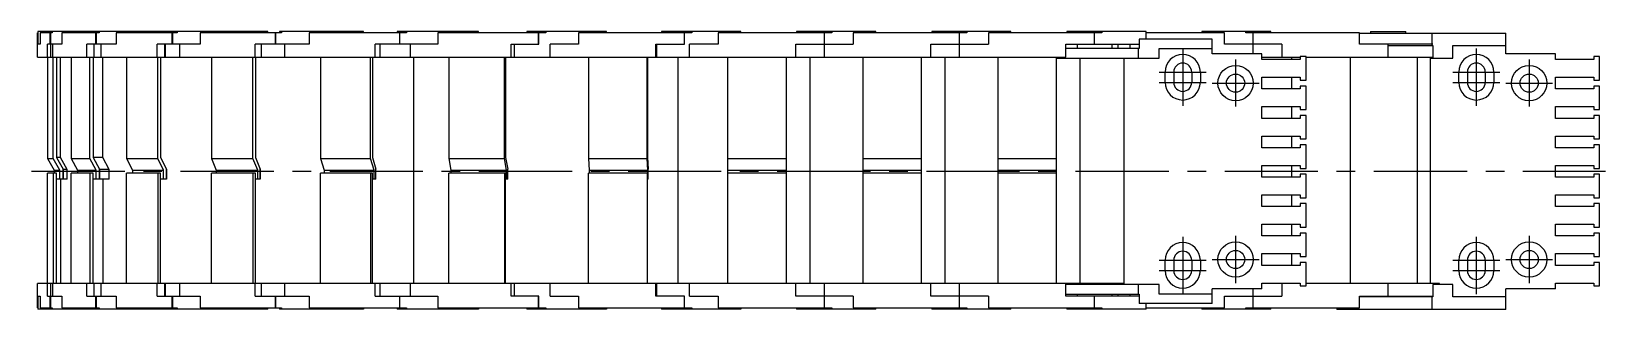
# Model space of a CAD drawing. Extents: x -185 to 735, y -582 to 94.
# Drawn here: x -2 to 534, y 0 to 94 of the extents above; entities that cross this region are included whole.
import ezdxf

# ---------------------------------------------------------------- set-up
doc = ezdxf.new("R2010")
doc.units = 0
doc.linetypes.add('CENTER', pattern=[50.8, 31.75, -6.35, 6.35, -6.35])
doc.layers.get('0').update_dxf_attribs({"linetype": 'CONTINUOUS'})
doc.layers.add('CENTER', color=1, linetype='CONTINUOUS')

msp = doc.modelspace()

# ---------------------------------------------------------------- linework, layer by layer
at = {"color": 7, "linetype": 'CONTINUOUS'}
for p, q in [((0.08, 90.05), (0.08, 94)), ((0.12, 94), (0.08, 94)), ((0.12, 94.4), (0.12, 90.05)), ((78.51, 94.4), (0.12, 94.4)), ((0.93, 94), (0.93, 90.05)), ((4.99, 94), (0.93, 94)), ((4.38, 90.05), (4.38, 94)), ((4.57, 90.05), (4.57, 94)), ((4.99, 94.4), (4.99, 94)), ((21.11, 94), (8.36, 94)), ((8.36, 94), (8.36, 90.05)), ((19.95, 90.05), (19.95, 94)), ((20.14, 90.05), (20.14, 94)), ((21.11, 94.4), (21.11, 94)), ((26.86, 94), (26.86, 90.05)), ((47.62, 94), (26.86, 94)), ((45.97, 90.05), (45.97, 94)), ((46.14, 90.05), (46.14, 94)), ((47.62, 94.4), (47.62, 94)), ((55.45, 94), (55.45, 90.05)), ((83.12, 94), (55.45, 94)), ((78.51, 94), (78.51, 94.4)), ((81.08, 90.05), (81.08, 94)), ((81.22, 90.05), (81.22, 94)), ((111.08, 94.4), (82.45, 94.4)), ((82.45, 94.4), (82.45, 94)), ((83.12, 94.4), (83.12, 94)), ((125.73, 94), (92.61, 94)), ((92.61, 94), (92.61, 90.05)), ((111.08, 94), (111.08, 94.4)), ((150.21, 94.4), (122.52, 94.4)), ((122.52, 94.4), (122.52, 94)), ((123.41, 90.05), (123.41, 94)), ((123.51, 90.05), (123.51, 94)), ((125.73, 94.4), (125.73, 94)), ((136.39, 94), (136.39, 90.05)), ((173.2, 94), (136.39, 94)), ((150.21, 94), (150.21, 94.4)), ((193.83, 94.4), (166.69, 94.4)), ((166.69, 94.4), (166.69, 94)), ((170.33, 94.4), (170.33, 94)), ((170.71, 90.05), (170.71, 94)), ((170.78, 90.05), (170.78, 94)), ((173.2, 94.4), (173.2, 94)), ((184.36, 94), (184.36, 90.05)), ((222.92, 94), (184.36, 94)), ((193.83, 94), (193.83, 94.4)), ((239.61, 94.4), (212.61, 94.4)), ((212.61, 94.4), (212.61, 94)), ((216.11, 94.4), (216.11, 94)), ((220.39, 90.05), (220.39, 94)), ((220.41, 90.05), (220.41, 94)), ((222.92, 94.4), (222.92, 94)), ((270.61, 94), (231.91, 94)), ((231.91, 94), (231.91, 90.05)), ((239.61, 94), (239.61, 94.4)), ((258.61, 94.4), (258.61, 94)), ((285.61, 94.4), (258.61, 94.4)), ((262.11, 94.4), (262.11, 94)), ((268.11, 85.7), (268.11, 94)), ((270.61, 94.4), (270.61, 94)), ((277.91, 94), (277.91, 90.05)), ((316.61, 94), (277.91, 94)), ((285.61, 94), (285.61, 94.4)), ((304.61, 94.4), (304.61, 94)), ((331.61, 94.4), (304.61, 94.4)), ((308.11, 94.4), (308.11, 94)), ((314.11, 85.7), (314.11, 94)), ((316.61, 94.4), (316.61, 94)), ((362.61, 94), (323.91, 94)), ((323.91, 94), (323.91, 90.05)), ((331.61, 94), (331.61, 94.4)), ((377.61, 94.4), (350.61, 94.4)), ((350.61, 94.4), (350.61, 94)), ((360.11, 90.05), (360.11, 94)), ((362.61, 94.4), (362.61, 94)), ((375.26, 91.85), (375.26, 88.6)), ((400.11, 91.85), (375.26, 91.85)), ((377.61, 91.85), (377.61, 94.4)), ((404.31, 94), (377.61, 94)), ((420.11, 94.4), (396.61, 94.4)), ((396.61, 94.4), (396.61, 94)), ((400.11, 86.85), (400.11, 91.85)), ((404.31, 90.05), (404.31, 94)), ((411.61, 94), (411.61, 94.4)), ((450.31, 94), (411.61, 94)), ((414.11, 86.85), (414.11, 94)), ((420.11, 94), (420.11, 94.4)), ((450.31, 90.05), (450.31, 94)), ((450.31, 93.85), (500.11, 93.85)), ((454.11, 94.4), (466.11, 94.4)), ((454.11, 94.4), (454.11, 93.85)), ((466.11, 93.85), (466.11, 94.4)), ((474.98, 93.85), (474.98, 89.6)), ((500.11, 86.85), (500.11, 93.85)), ((0, 85.7), (0, 90.05)), ((0.93, 90.05), (0, 90.05)), ((3.44, 85.7), (3.44, 90.05)), ((8.36, 90.05), (3.44, 90.05)), ((4.49, 90.05), (4.49, 85.7)), ((5.23, 85.7), (5.23, 90.05)), ((16.81, 85.7), (16.81, 90.05)), ((26.86, 90.05), (16.81, 90.05)), ((19.22, 90.05), (19.22, 85.7)), ((21.69, 85.7), (21.69, 90.05)), ((40.8, 85.7), (40.8, 90.05)), ((55.45, 90.05), (40.8, 90.05)), ((43.31, 90.05), (43.31, 85.7)), ((43.51, 90.05), (43.51, 85.7)), ((48.51, 85.7), (48.51, 90.05)), ((74.14, 85.7), (74.14, 90.05)), ((92.61, 90.05), (74.14, 90.05)), ((76.23, 90.05), (76.23, 85.7)), ((84.27, 85.7), (84.27, 90.05)), ((115.07, 85.7), (115.07, 90.05)), ((136.39, 90.05), (115.07, 90.05)), ((116.63, 90.05), (116.63, 85.7)), ((127.09, 85.7), (127.09, 90.05)), ((161.42, 90.05), (170.78, 90.05)), ((161.42, 85.7), (161.42, 90.05)), ((162.36, 90.05), (162.36, 85.7)), ((184.36, 90.05), (174.61, 90.05)), ((174.61, 85.7), (174.61, 90.05)), ((210.64, 85.7), (210.64, 90.05)), ((210.64, 90.05), (220.41, 90.05)), ((210.93, 90.05), (210.93, 85.7)), ((231.91, 90.05), (222.11, 90.05)), ((222.11, 85.7), (222.11, 90.05)), ((258.31, 90.05), (277.91, 90.05)), ((258.31, 85.7), (258.31, 90.05)), ((304.31, 90.05), (323.91, 90.05)), ((304.31, 85.7), (304.31, 90.05)), ((350.31, 85.7), (350.31, 90.05)), ((350.31, 90.05), (375.26, 90.05)), ((375.26, 88.6), (350.31, 88.6)), ((354.11, 90.05), (354.11, 88.6)), ((366.11, 88.6), (366.11, 90.05)), ((368.11, 88.6), (368.11, 90.05)), ((372.11, 90.05), (372.11, 88.6)), ((374.98, 88.6), (374.98, 85.35)), ((382.11, 88.6), (400.11, 88.6)), ((382.11, 85.35), (382.11, 88.6)), ((417.11, 86.85), (400.11, 86.85)), ((423.91, 90.05), (404.31, 90.05)), ((417.11, 84.85), (417.11, 86.85)), ((423.91, 90.05), (423.91, 85.7)), ((430.11, 85.85), (430.11, 84.85)), ((432.11, 85.85), (430.11, 85.85)), ((432.11, 77.85), (432.11, 85.85)), ((475.26, 90.05), (450.31, 90.05)), ((460.11, 85.7), (460.11, 90.05)), ((460.11, 89.6), (475.26, 89.6)), ((475.26, 89.6), (475.26, 85.35)), ((482.11, 89.6), (500.11, 89.6)), ((482.11, 85.35), (482.11, 89.6)), ((517.11, 86.85), (500.11, 86.85)), ((517.11, 84.85), (517.11, 86.85)), ((532.11, 85.85), (530.11, 85.85)), ((530.11, 85.85), (530.11, 84.85)), ((532.11, 77.85), (532.11, 85.85)), ((0, 85.7), (350.31, 85.7)), ((3.43, 85.7), (3.43, 51.2)), ((5.33, 51.2), (5.33, 85.7)), ((6.52, 85.7), (6.52, 51.52)), ((7.9, 51.52), (7.9, 85.7)), ((11.47, 85.7), (11.47, 51.2)), ((17.87, 51.2), (17.87, 85.7)), ((19.01, 85.7), (19.01, 51.52)), ((22.27, 51.52), (22.27, 85.7)), ((30.42, 85.7), (30.42, 51.2)), ((40.98, 51.2), (40.98, 85.7)), ((42, 85.7), (42, 51.52)), ((59.27, 85.7), (59.27, 51.2)), ((73.43, 51.2), (73.43, 85.7)), ((74.28, 85.7), (74.28, 51.52)), ((96.49, 85.7), (96.49, 51.2)), ((113.5, 51.2), (113.5, 85.7)), ((114.13, 85.7), (114.13, 51.52)), ((128.06, 85.7), (128.06, 8.7)), ((140.12, 85.7), (140.12, 51.2)), ((159.08, 51.2), (159.08, 85.7)), ((159.46, 85.7), (159.46, 51.52)), ((187.76, 85.7), (187.76, 51.2)), ((207.67, 51.2), (207.67, 85.7)), ((207.79, 85.7), (207.79, 51.52)), ((218.09, 85.7), (218.09, 8.7)), ((235.11, 85.7), (235.11, 8.7)), ((255.11, 8.7), (255.11, 85.7)), ((263.11, 85.7), (263.11, 8.7)), ((281.11, 85.7), (281.11, 8.7)), ((301.11, 8.7), (301.11, 85.7)), ((309.11, 85.7), (309.11, 8.7)), ((327.11, 85.7), (327.11, 8.7)), ((347.11, 8.7), (347.11, 85.7)), ((347.11, 85.35), (382.11, 85.35)), ((355.11, 85.35), (355.11, 8.7)), ((370.11, 8.35), (370.11, 85.35)), ((384.11, 77.1), (384.11, 80.6)), ((387.06, 80.6), (387.06, 77.1)), ((393.16, 80.6), (393.16, 77.1)), ((396.11, 80.6), (396.11, 77.1)), ((430.11, 84.85), (417.11, 84.85)), ((417.12, 85.7), (430.11, 85.7)), ((427.11, 85.7), (427.11, 84.85)), ((432.11, 85.7), (475.26, 85.7)), ((447.11, 85.7), (447.11, 8.7)), ((470.11, 8.7), (470.11, 85.7)), ((474.36, 85.35), (474.36, 8.7)), ((474.36, 85.35), (482.11, 85.35)), ((484.11, 77.1), (484.11, 80.6)), ((487.06, 80.6), (487.06, 77.1)), ((493.16, 80.6), (493.16, 77.1)), ((496.11, 80.6), (496.11, 77.1)), ((530.11, 84.85), (517.11, 84.85)), ((417.11, 74.85), (417.11, 78.85)), ((417.11, 78.85), (430.11, 78.85)), ((427.11, 78.85), (427.11, 74.85)), ((430.11, 78.85), (430.11, 77.85)), ((430.11, 77.85), (432.11, 77.85)), ((430.11, 75.85), (430.11, 74.85)), ((432.11, 75.85), (430.11, 75.85)), ((432.11, 67.85), (432.11, 75.85)), ((517.11, 74.85), (517.11, 78.85)), ((517.11, 78.85), (530.11, 78.85)), ((530.11, 78.85), (530.11, 77.85)), ((530.11, 77.85), (532.11, 77.85)), ((532.11, 75.85), (530.11, 75.85)), ((530.11, 75.85), (530.11, 74.85)), ((532.11, 67.85), (532.11, 75.85)), ((430.11, 74.85), (417.11, 74.85)), ((530.11, 74.85), (517.11, 74.85)), ((417.11, 64.85), (417.11, 68.85)), ((417.11, 68.85), (430.11, 68.85)), ((430.11, 64.85), (417.11, 64.85)), ((427.11, 68.85), (427.11, 64.85)), ((430.11, 68.85), (430.11, 67.85)), ((430.11, 67.85), (432.11, 67.85)), ((430.11, 65.85), (430.11, 64.85)), ((432.11, 65.85), (430.11, 65.85)), ((432.11, 57.85), (432.11, 65.85)), ((517.11, 64.85), (517.11, 68.85)), ((517.11, 68.85), (530.11, 68.85)), ((530.11, 64.85), (517.11, 64.85)), ((530.11, 68.85), (530.11, 67.85)), ((530.11, 67.85), (532.11, 67.85)), ((530.11, 65.85), (530.11, 64.85)), ((532.11, 65.85), (530.11, 65.85)), ((532.11, 57.85), (532.11, 65.85)), ((417.11, 54.85), (417.11, 58.85)), ((417.11, 58.85), (430.11, 58.85)), ((430.11, 54.85), (417.11, 54.85)), ((427.11, 58.85), (427.11, 54.85)), ((430.11, 58.85), (430.11, 57.85)), ((430.11, 57.85), (432.11, 57.85)), ((430.11, 55.85), (430.11, 54.85)), ((432.11, 55.85), (430.11, 55.85)), ((432.11, 47.85), (432.11, 55.85)), ((517.11, 54.85), (517.11, 58.85)), ((517.11, 58.85), (530.11, 58.85)), ((530.11, 54.85), (517.11, 54.85)), ((530.11, 58.85), (530.11, 57.85)), ((530.11, 57.85), (532.11, 57.85)), ((532.11, 55.85), (530.11, 55.85)), ((530.11, 55.85), (530.11, 54.85)), ((532.11, 47.85), (532.11, 55.85)), ((3.43, 51.2), (5.73, 47.2)), ((3.43, 51.2), (5.33, 51.2)), ((7.63, 47.2), (5.33, 51.2)), ((6.52, 51.52), (8.8, 47.56)), ((7.9, 51.52), (6.52, 51.52)), ((10.19, 47.52), (7.9, 51.52)), ((11.47, 51.2), (17.87, 51.2)), ((11.47, 51.2), (13.66, 47.2)), ((20.06, 47.2), (17.87, 51.2)), ((19.01, 51.52), (21.18, 47.56)), ((22.27, 51.52), (19.01, 51.52)), ((24.43, 47.52), (22.27, 51.52)), ((30.42, 51.2), (40.98, 51.2)), ((30.42, 51.2), (32.38, 47.2)), ((42.94, 47.2), (40.98, 51.2)), ((42, 51.52), (43.94, 47.56)), ((59.27, 51.2), (60.9, 47.2)), ((59.27, 51.2), (73.43, 51.2)), ((75.06, 47.2), (73.43, 51.2)), ((74.28, 51.52), (75.89, 47.56)), ((96.49, 51.2), (113.5, 51.2)), ((96.49, 51.2), (97.7, 47.2)), ((114.72, 47.2), (113.5, 51.2)), ((114.13, 51.52), (115.34, 47.56)), ((140.12, 51.2), (159.08, 51.2)), ((140.12, 51.2), (140.85, 47.2)), ((159.82, 47.2), (159.08, 51.2)), ((159.46, 51.52), (160.19, 47.56)), ((187.76, 51.2), (207.67, 51.2)), ((187.76, 51.2), (187.99, 47.2)), ((207.89, 47.2), (207.67, 51.2)), ((207.79, 51.52), (208.01, 47.56)), ((235.11, 51.2), (255.11, 51.2)), ((281.11, 51.2), (301.11, 51.2)), ((327.11, 51.2), (347.11, 51.2)), ((417.11, 44.85), (417.11, 48.85)), ((417.11, 48.85), (430.11, 48.85)), ((427.11, 48.85), (427.11, 44.85)), ((430.11, 48.85), (430.11, 47.85)), ((517.11, 44.85), (517.11, 48.85)), ((517.11, 48.85), (530.11, 48.85)), ((530.11, 48.85), (530.11, 47.85)), ((3.43, 8.7), (3.43, 46.2)), ((6.52, 46.2), (3.43, 46.2)), ((5.33, 46.2), (5.33, 8.7)), ((5.73, 47.2), (5.73, 46.2)), ((5.73, 47.2), (7.63, 47.2)), ((6.52, 8.7), (6.52, 46.2)), ((10.19, 44.2), (6.52, 44.2)), ((7.63, 44.2), (7.63, 47.2)), ((7.9, 44.2), (7.9, 8.7)), ((8.8, 44.2), (8.8, 47.56)), ((8.82, 47.52), (8.82, 44.2)), ((10.19, 47.52), (8.82, 47.52)), ((10.19, 44.2), (10.19, 47.52)), ((11.47, 8.7), (11.47, 46.2)), ((19.01, 46.2), (11.47, 46.2)), ((13.66, 47.2), (13.66, 46.2)), ((13.66, 47.2), (20.06, 47.2)), ((17.87, 46.2), (17.87, 8.7)), ((19.01, 8.7), (19.01, 46.2)), ((24.43, 44.2), (19.01, 44.2)), ((20.06, 44.2), (20.06, 47.2)), ((21.18, 44.2), (21.18, 47.56)), ((21.19, 47.52), (21.19, 44.2)), ((24.43, 47.52), (21.19, 47.52)), ((22.27, 44.2), (22.27, 8.7)), ((24.43, 44.2), (24.43, 47.52)), ((30.42, 8.7), (30.42, 46.2)), ((42, 46.2), (30.42, 46.2)), ((32.38, 47.2), (32.38, 46.2)), ((32.38, 47.2), (42.94, 47.2)), ((40.98, 46.2), (40.98, 8.7)), ((42, 8.7), (42, 46.2)), ((43.95, 44.2), (42, 44.2)), ((42.94, 44.2), (42.94, 47.2)), ((43.94, 44.2), (43.94, 47.56)), ((43.95, 47.52), (43.95, 44.2)), ((59.27, 8.7), (59.27, 46.2)), ((74.28, 46.2), (59.27, 46.2)), ((60.9, 47.2), (60.9, 46.2)), ((60.9, 47.2), (75.06, 47.2)), ((73.43, 46.2), (73.43, 8.7)), ((74.28, 8.7), (74.28, 46.2)), ((75.89, 44.2), (74.28, 44.2)), ((75.06, 44.2), (75.06, 47.2)), ((75.89, 44.2), (75.89, 47.56)), ((75.89, 47.52), (75.89, 44.2)), ((114.13, 46.2), (96.49, 46.2)), ((96.49, 8.7), (96.49, 46.2)), ((97.7, 47.2), (97.7, 46.2)), ((97.7, 47.2), (114.72, 47.2)), ((113.5, 46.2), (113.5, 8.7)), ((114.13, 8.7), (114.13, 46.2)), ((115.34, 44.2), (114.13, 44.2)), ((114.72, 44.2), (114.72, 47.2)), ((115.34, 44.2), (115.34, 47.56)), ((140.12, 8.7), (140.12, 46.2)), ((159.46, 46.2), (140.12, 46.2)), ((140.85, 47.2), (140.85, 46.2)), ((140.85, 47.2), (159.82, 47.2)), ((159.08, 46.2), (159.08, 8.7)), ((159.46, 8.7), (159.46, 46.2)), ((160.19, 44.2), (159.46, 44.2)), ((159.82, 44.2), (159.82, 47.2)), ((160.19, 44.2), (160.19, 47.56)), ((187.76, 8.7), (187.76, 46.2)), ((207.79, 46.2), (187.76, 46.2)), ((187.99, 47.2), (187.99, 46.2)), ((187.99, 47.2), (207.89, 47.2)), ((207.67, 46.2), (207.67, 8.7)), ((207.79, 8.7), (207.79, 46.2)), ((208.01, 44.2), (207.79, 44.2)), ((207.89, 44.2), (207.89, 47.2)), ((208.01, 44.2), (208.01, 47.56)), ((235.11, 47.2), (255.11, 47.2)), ((255.11, 46.2), (235.11, 46.2)), ((281.11, 47.2), (301.11, 47.2)), ((301.11, 46.2), (281.11, 46.2)), ((327.11, 47.2), (347.11, 47.2)), ((347.11, 46.2), (327.11, 46.2)), ((430.11, 44.85), (417.11, 44.85)), ((430.11, 47.85), (432.11, 47.85)), ((430.11, 45.85), (430.11, 44.85)), ((432.11, 45.85), (430.11, 45.85)), ((432.11, 37.85), (432.11, 45.85)), ((530.11, 44.85), (517.11, 44.85)), ((530.11, 47.85), (532.11, 47.85)), ((530.11, 45.85), (530.11, 44.85)), ((532.11, 45.85), (530.11, 45.85)), ((532.11, 37.85), (532.11, 45.85)), ((417.11, 34.85), (417.11, 38.85)), ((417.11, 38.85), (430.11, 38.85)), ((427.11, 38.85), (427.11, 34.85)), ((430.11, 38.85), (430.11, 37.85)), ((430.11, 37.85), (432.11, 37.85)), ((517.11, 34.85), (517.11, 38.85)), ((517.11, 38.85), (530.11, 38.85)), ((530.11, 38.85), (530.11, 37.85)), ((530.11, 37.85), (532.11, 37.85)), ((430.11, 34.85), (417.11, 34.85)), ((430.11, 35.85), (430.11, 34.85)), ((432.11, 35.85), (430.11, 35.85)), ((432.11, 27.85), (432.11, 35.85)), ((530.11, 34.85), (517.11, 34.85)), ((532.11, 35.85), (530.11, 35.85)), ((530.11, 35.85), (530.11, 34.85)), ((532.11, 27.85), (532.11, 35.85)), ((417.11, 24.85), (417.11, 28.85)), ((417.11, 28.85), (430.11, 28.85)), ((427.11, 28.85), (427.11, 24.85)), ((430.11, 28.85), (430.11, 27.85)), ((430.11, 27.85), (432.11, 27.85)), ((517.11, 24.85), (517.11, 28.85)), ((517.11, 28.85), (530.11, 28.85)), ((530.11, 28.85), (530.11, 27.85)), ((530.11, 27.85), (532.11, 27.85)), ((430.11, 24.85), (417.11, 24.85)), ((430.11, 25.85), (430.11, 24.85)), ((432.11, 25.85), (430.11, 25.85)), ((432.11, 17.85), (432.11, 25.85)), ((530.11, 24.85), (517.11, 24.85)), ((530.11, 25.85), (530.11, 24.85)), ((532.11, 25.85), (530.11, 25.85)), ((532.11, 17.85), (532.11, 25.85)), ((384.11, 13.1), (384.11, 16.6)), ((387.06, 16.6), (387.06, 13.1)), ((393.16, 16.6), (393.16, 13.1)), ((396.11, 16.6), (396.11, 13.1)), ((417.11, 14.85), (417.11, 18.85)), ((417.11, 18.85), (430.11, 18.85)), ((427.11, 18.85), (427.11, 14.85)), ((430.11, 18.85), (430.11, 17.85)), ((430.11, 17.85), (432.11, 17.85)), ((484.11, 13.1), (484.11, 16.6)), ((487.06, 16.6), (487.06, 13.1)), ((493.16, 16.6), (493.16, 13.1)), ((496.11, 16.6), (496.11, 13.1)), ((517.11, 14.85), (517.11, 18.85)), ((517.11, 18.85), (530.11, 18.85)), ((530.11, 18.85), (530.11, 17.85)), ((530.11, 17.85), (532.11, 17.85)), ((430.11, 14.85), (417.11, 14.85)), ((430.11, 15.85), (430.11, 14.85)), ((432.11, 15.85), (430.11, 15.85)), ((432.11, 7.85), (432.11, 15.85)), ((530.11, 14.85), (517.11, 14.85)), ((530.11, 15.85), (530.11, 14.85)), ((532.11, 15.85), (530.11, 15.85)), ((532.11, 7.85), (532.11, 15.85)), ((0, 4.35), (0, 8.7)), ((370.11, 8.7), (0, 8.7)), ((3.44, 4.35), (3.44, 8.7)), ((4.49, 8.7), (4.49, 4.35)), ((5.23, 4.35), (5.23, 8.7)), ((16.81, 4.35), (16.81, 8.7)), ((19.22, 8.7), (19.22, 4.35)), ((21.69, 4.35), (21.69, 8.7)), ((40.8, 4.35), (40.8, 8.7)), ((43.31, 8.7), (43.31, 4.36)), ((43.51, 8.7), (43.51, 4.35)), ((48.51, 4.35), (48.51, 8.7)), ((74.14, 4.35), (74.14, 8.7)), ((76.23, 8.7), (76.23, 4.36)), ((84.27, 4.35), (84.27, 8.7)), ((115.07, 4.35), (115.07, 8.7)), ((116.63, 8.7), (116.63, 4.36)), ((127.09, 4.35), (127.09, 8.7)), ((161.42, 4.35), (161.42, 8.7)), ((162.36, 8.7), (162.36, 4.36)), ((174.61, 4.35), (174.61, 8.7)), ((210.64, 4.35), (210.64, 8.7)), ((210.93, 8.7), (210.93, 4.36)), ((222.11, 4.35), (222.11, 8.7)), ((258.31, 4.35), (258.31, 8.7)), ((268.11, 0.4), (268.11, 8.7)), ((304.31, 4.35), (304.31, 8.7)), ((314.11, 0.4), (314.11, 8.7)), ((350.31, 4.35), (350.31, 8.7)), ((382.11, 8.35), (350.31, 8.35)), ((368.11, 8.35), (368.11, 8.7)), ((374.98, 8.35), (374.98, 5.1)), ((382.11, 5.1), (382.11, 8.35)), ((417.11, 6.85), (400.11, 6.85)), ((400.11, 1.85), (400.11, 6.85)), ((414.11, 0.4), (414.11, 6.85)), ((417.11, 8.85), (430.11, 8.85)), ((417.11, 6.85), (417.11, 8.85)), ((430.11, 8.7), (417.11, 8.7)), ((423.91, 8.7), (423.91, 4.35)), ((427.11, 8.85), (427.11, 8.7)), ((430.11, 8.85), (430.11, 7.85)), ((430.11, 7.85), (432.11, 7.85)), ((477.61, 8.7), (432.11, 8.7)), ((460.11, 4.35), (460.11, 8.7)), ((475.26, 8.35), (475.26, 4.1)), ((482.11, 8.35), (475.26, 8.35)), ((477.61, 8.35), (477.61, 8.7)), ((482.11, 4.1), (482.11, 8.35)), ((517.11, 6.85), (500.11, 6.85)), ((500.11, -0.15), (500.11, 6.85)), ((517.11, 8.85), (530.11, 8.85)), ((517.11, 6.85), (517.11, 8.85)), ((530.11, 8.85), (530.11, 7.85)), ((530.11, 7.85), (532.11, 7.85)), ((0, 4.35), (0.93, 4.35)), ((0.08, 0.4), (0.08, 4.35)), ((0.08, 0.4), (0.12, 0.4)), ((0.12, 4.35), (0.12, 0)), ((78.51, 0), (0.12, 0)), ((0.93, 4.35), (0.93, 0.4)), ((0.93, 0.4), (4.99, 0.4)), ((3.44, 4.35), (8.36, 4.35)), ((4.38, 0.4), (4.38, 4.35)), ((4.57, 0.4), (4.57, 4.35)), ((4.99, 0.4), (4.99, 0)), ((8.36, 4.35), (8.36, 0.4)), ((8.36, 0.4), (21.11, 0.4)), ((16.81, 4.35), (26.86, 4.35)), ((19.95, 0.4), (19.95, 4.35)), ((20.14, 0.4), (20.14, 4.35)), ((21.11, 0.4), (21.11, 0)), ((26.86, 4.35), (26.86, 0.4)), ((26.86, 0.4), (47.62, 0.4)), ((40.8, 4.35), (55.45, 4.35)), ((45.97, 0.4), (45.97, 4.35)), ((46.14, 0.4), (46.14, 4.35)), ((47.62, 0.4), (47.62, 0)), ((55.45, 4.35), (55.45, 0.4)), ((55.45, 0.4), (83.12, 0.4)), ((74.14, 4.35), (92.61, 4.35)), ((78.51, 0), (78.51, 0.4)), ((81.08, 0.4), (81.08, 4.35)), ((81.22, 0.4), (81.22, 4.35)), ((82.45, 0.4), (82.45, 0)), ((111.08, 0), (82.45, 0)), ((83.12, 0.4), (83.12, 0)), ((92.61, 4.35), (92.61, 0.4)), ((92.61, 0.4), (125.73, 0.4)), ((111.08, 0.4), (111.08, 0)), ((115.07, 4.35), (136.39, 4.35)), ((122.52, 0.4), (122.52, 0)), ((150.21, 0), (122.52, 0)), ((123.41, 0.4), (123.41, 4.35)), ((123.51, 0.4), (123.51, 4.35)), ((125.73, 0.4), (125.73, 0)), ((136.39, 4.35), (136.39, 0.4)), ((136.39, 0.4), (173.2, 0.4)), ((150.21, 0.4), (150.21, 0)), ((170.78, 4.35), (161.42, 4.35)), ((166.69, 0.4), (166.69, 0)), ((193.83, 0), (166.69, 0)), ((170.33, 0.4), (170.33, 0)), ((170.71, 0.4), (170.71, 4.35)), ((170.78, 0.4), (170.78, 4.35)), ((173.2, 0.4), (173.2, 0)), ((174.61, 4.35), (184.36, 4.35)), ((184.36, 4.35), (184.36, 0.4)), ((184.36, 0.4), (222.92, 0.4)), ((193.83, 0.4), (193.83, 0)), ((220.41, 4.35), (210.64, 4.35)), ((212.61, 0.4), (212.61, 0)), ((239.61, 0), (212.61, 0)), ((216.11, 0.4), (216.11, 0)), ((220.39, 0.4), (220.39, 4.35)), ((220.41, 0.4), (220.41, 4.35)), ((222.11, 4.35), (231.91, 4.35)), ((222.92, 0.4), (222.92, 0)), ((231.91, 4.35), (231.91, 0.4)), ((231.91, 0.4), (270.61, 0.4)), ((239.61, 0.4), (239.61, 0)), ((277.91, 4.35), (258.31, 4.35)), ((258.61, 0.4), (258.61, 0)), ((285.61, 0), (258.61, 0)), ((262.11, 0.4), (262.11, 0)), ((270.61, 0.4), (270.61, 0)), ((277.91, 4.35), (277.91, 0.4)), ((277.91, 0.4), (316.61, 0.4)), ((285.61, 0), (285.61, 0.4)), ((323.91, 4.35), (304.31, 4.35)), ((304.61, 0.4), (304.61, 0)), ((331.61, 0), (304.61, 0)), ((308.11, 0.4), (308.11, 0)), ((316.61, 0.4), (316.61, 0)), ((323.91, 4.35), (323.91, 0.4)), ((323.91, 0.4), (362.61, 0.4)), ((331.61, 0), (331.61, 0.4)), ((350.31, 5.1), (375.26, 5.1)), ((375.26, 4.35), (350.31, 4.35)), ((350.61, 0.4), (350.61, 0)), ((377.61, 0), (350.61, 0)), ((354.11, 5.1), (354.11, 4.35)), ((360.11, 0.4), (360.11, 4.35)), ((362.61, 0.4), (362.61, 0)), ((366.11, 4.35), (366.11, 5.1)), ((368.11, 4.35), (368.11, 5.1)), ((372.11, 5.1), (372.11, 4.36)), ((375.26, 5.1), (375.26, 1.85)), ((400.11, 1.85), (375.26, 1.85)), ((377.61, 0), (377.61, 1.85)), ((377.61, 0.4), (404.31, 0.4)), ((400.11, 5.1), (382.11, 5.1)), ((396.61, 0.4), (396.61, 0)), ((420.11, 0), (396.61, 0)), ((404.31, 0.4), (404.31, 4.35)), ((404.31, 4.35), (423.91, 4.35)), ((411.61, 0.4), (450.31, 0.4)), ((411.61, 0), (411.61, 0.4)), ((420.11, 0), (420.11, 0.4)), ((442.61, 0.4), (442.61, -0.15)), ((450.31, 0.4), (450.31, 4.35)), ((450.31, 4.35), (475.26, 4.35)), ((475.26, 4.1), (450.31, 4.1)), ((454.11, 4.35), (454.11, 4.1)), ((466.11, 4.1), (466.11, 4.35)), ((470.11, 4.1), (470.11, 4.35)), ((474.98, 4.1), (474.98, -0.15)), ((500.11, 4.1), (482.11, 4.1)), ((500.11, -0.15), (442.61, -0.15))]:
    msp.add_line(p, q, dxfattribs=at)
for centre, radius in [((408.11, 76.85), 6), ((508.11, 76.85), 6), ((408.11, 76.85), 3.1), ((508.11, 76.85), 3.1), ((408.11, 16.85), 6), ((508.11, 16.85), 6), ((408.11, 16.85), 3.1), ((508.11, 16.85), 3.1)]:
    msp.add_circle(centre, radius, dxfattribs=at)
for centre, radius, start, end in [((390.11, 80.6), 6, 0, 180), ((490.11, 80.6), 6, 0, 180), ((390.11, 80.6), 3.05, 0, 180), ((490.11, 80.6), 3.05, 0, 180), ((390.11, 77.1), 6, 180, 0), ((390.11, 77.1), 3.05, 180, 0), ((490.11, 77.1), 6, 180, 0), ((490.11, 77.1), 3.05, 180, 0), ((390.11, 16.6), 6, 0, 180), ((490.11, 16.6), 6, 0, 180), ((390.11, 16.6), 3.05, 0, 180), ((490.11, 16.6), 3.05, 0, 180), ((390.11, 13.1), 6, 180, 0), ((390.11, 13.1), 3.05, 180, 0), ((490.11, 13.1), 6, 180, 0), ((490.11, 13.1), 3.05, 180, 0)]:
    msp.add_arc(centre, radius, start, end, dxfattribs=at)
at = {"layer": 'CENTER', "color": 1, "linetype": 'CENTER'}
for p, q in [((390.11, 88.6), (390.11, 69.1)), ((490.11, 88.6), (490.11, 69.1)), ((382.11, 80.6), (398.11, 80.6)), ((408.11, 84.85), (408.11, 68.85)), ((482.11, 80.6), (498.11, 80.6)), ((508.11, 84.85), (508.11, 68.85)), ((382.11, 77.1), (398.11, 77.1)), ((400.11, 76.85), (416.11, 76.85)), ((482.11, 77.1), (498.11, 77.1)), ((500.11, 76.85), (516.11, 76.85)), ((-2, 46.85), (534.11, 46.85)), ((390.11, 24.6), (390.11, 5.1)), ((408.11, 24.85), (408.11, 8.85)), ((490.11, 24.6), (490.11, 5.1)), ((508.11, 24.85), (508.11, 8.85)), ((382.11, 16.6), (398.11, 16.6)), ((400.11, 16.85), (416.11, 16.85)), ((482.11, 16.6), (498.11, 16.6)), ((500.11, 16.85), (516.11, 16.85)), ((382.11, 13.1), (398.11, 13.1)), ((482.11, 13.1), (498.11, 13.1))]:
    msp.add_line(p, q, dxfattribs=at)

doc.saveas('drawing.dxf')
